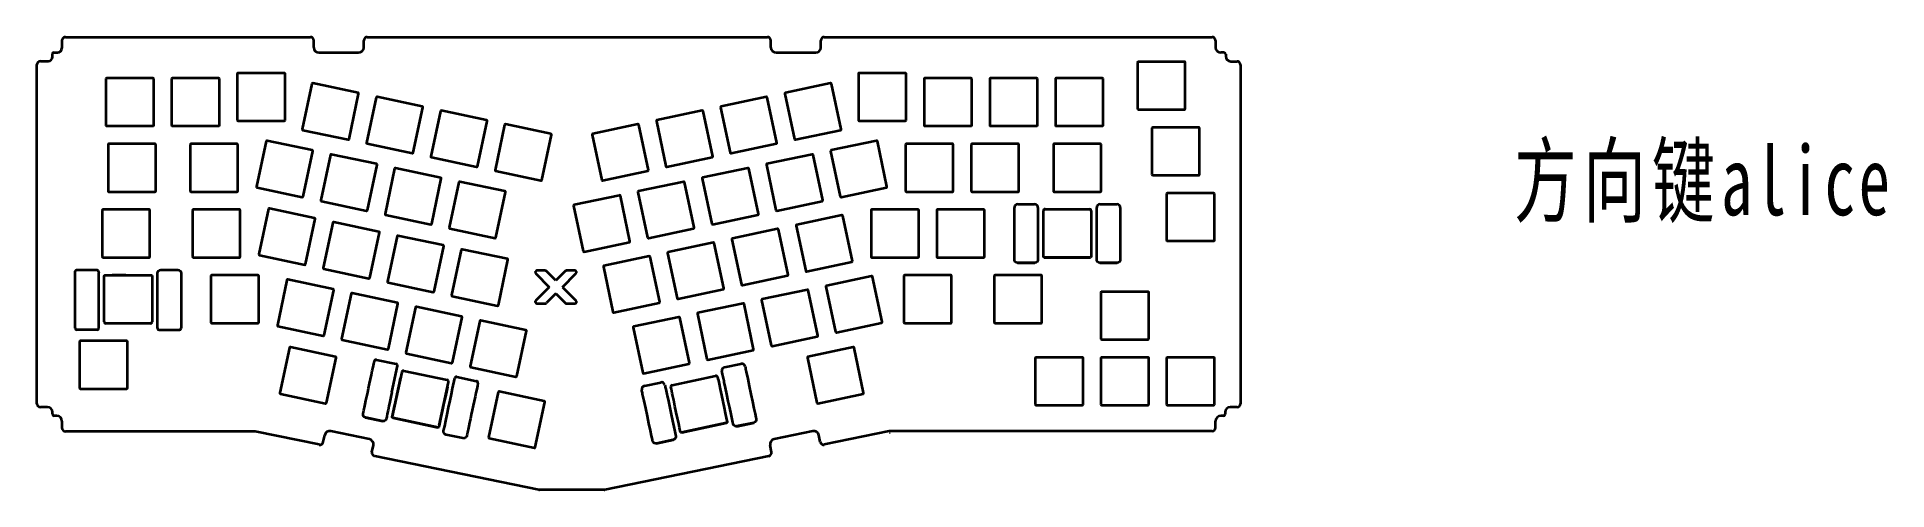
# Model space of a CAD drawing. Header units: millimetres. Extents: x 0 to 537, y 0 to 131.
import ezdxf

# ---------------------------------------------------------------- set-up
doc = ezdxf.new("R2010")
doc.units = ezdxf.units.MM
doc.layers.get('0').update_dxf_attribs({"lineweight": 35})
doc.styles.add('标准', font='', dxfattribs={"width": 0.667})
doc.styles.get('标准').set_extended_font_data('仿宋_gb2312')

msp = doc.modelspace()

# ---------------------------------------------------------------- texts
at = {"insert": (428.39, 99.71), "char_height": 20, "width": 158.6009, "attachment_point": 1, "line_spacing_factor": 1.15057, "style": '标准'}
msp.add_mtext('\\T1.1;{\\fsimhei|b0|i0|c134|p49;方向键alice\\P}', dxfattribs=at)

# ---------------------------------------------------------------- linework, layer by layer
for p, q in [((7.25, 130.36), (7.25, 128.16)), ((8.25, 131.36), (79.28, 131.36)), ((80.28, 128.36), (80.28, 130.36)), ((94.78, 128.36), (94.78, 130.36)), ((95.78, 131.36), (211.85, 131.36)), ((212.85, 128.36), (212.85, 130.36)), ((227.35, 128.36), (227.35, 130.36)), ((228.35, 131.36), (340.84, 131.36)), ((341.84, 130.36), (341.84, 128.36)), ((1, 124.34), (3.2, 124.34)), ((4.5, 125.64), (4.5, 126.56)), ((4.8, 126.86), (5.95, 126.86)), ((81.78, 126.86), (93.28, 126.86)), ((214.35, 126.86), (225.85, 126.86)), ((344.29, 126.86), (343.34, 126.86)), ((344.79, 126.36), (344.79, 125.8)), ((346.29, 124.3), (348.09, 124.3)), ((0, 25.02), (0, 123.34)), ((349.09, 123.3), (349.09, 25.02)), ((284.48, 82.88), (289.33, 82.88)), ((292.42, 81.46), (305.27, 81.46)), ((308.36, 82.88), (313.21, 82.88)), ((284.42, 65.88), (289.37, 65.88)), ((292.14, 67.46), (305.51, 67.46)), ((308.28, 65.88), (313.28, 65.88)), ((17.92, 46.94), (17.92, 62.92)), ((25.74, 62.26), (21.76, 62.26)), ((34.94, 46.94), (34.94, 62.92)), ((144.67, 62.77), (148.59, 58.85)), ((147.44, 63.62), (145.02, 63.62)), ((150.5, 60.76), (147.79, 63.47)), ((153.21, 63.47), (150.5, 60.76)), ((152.42, 58.85), (156.33, 62.77)), ((155.98, 63.62), (153.57, 63.62)), ((148.59, 58.85), (144.67, 54.93)), ((145.02, 54.08), (147.44, 54.08)), ((150.5, 56.94), (147.79, 54.23)), ((150.5, 56.94), (153.21, 54.23)), ((152.42, 58.85), (156.33, 54.93)), ((153.57, 54.08), (155.98, 54.08)), ((17.42, 46.44), (11.57, 46.44)), ((32.86, 48.26), (20.01, 48.26)), ((35.44, 46.44), (41.29, 46.44)), ((98.44, 37.78), (104.16, 36.56)), ((102.93, 28.38), (104.55, 35.97)), ((105.79, 34.19), (103.06, 21.33)), ((106.39, 34.58), (118.96, 31.91)), ((120.56, 29.4), (121.2, 32.43)), ((121.79, 32.81), (127.52, 31.6)), ((184.25, 30.42), (196.82, 33.09)), ((199.44, 35.62), (204.19, 36.62)), ((116.67, 18.74), (119.34, 31.31)), ((176.18, 30.21), (180.93, 31.21)), ((3, 24.02), (1, 24.02)), ((4.5, 22), (4.5, 22.52)), ((5.75, 21.5), (5, 21.5)), ((344.09, 21.5), (343.34, 21.5)), ((344.59, 22.52), (344.59, 22)), ((348.09, 24.02), (346.09, 24.02)), ((7.25, 20), (7.25, 18)), ((63.04, 17), (8.25, 17)), ((81.85, 13.15), (63.25, 16.98)), ((96.4, 14.74), (85.21, 17.05)), ((95.27, 21.01), (100.27, 19.95)), ((103.35, 20.91), (116.23, 18.17)), ((187, 16.69), (200, 19.46)), ((202.88, 18.46), (207.9, 19.52)), ((224.99, 17.05), (213.79, 14.74)), ((247.19, 17.03), (228.34, 13.15)), ((340.84, 17.05), (247.39, 17.05)), ((341.84, 18.05), (341.84, 20)), ((83.03, 13.92), (83.44, 15.88)), ((97.16, 11.01), (97.57, 12.97)), ((179.58, 13.5), (184.54, 14.55)), ((213.03, 11.01), (212.63, 12.97)), ((227.16, 13.92), (226.76, 15.88)), ((145.51, 0.02), (97.94, 9.83)), ((212.25, 9.83), (164.69, 0.02)), ((164.49, 0), (145.71, 0))]:
    msp.add_line(p, q)
for centre, radius, start, end in [((8.25, 130.36), 1, 90, 180), ((79.28, 130.36), 1, 0, 90), ((95.78, 130.36), 1, 90, 180), ((211.85, 130.36), 1, 0, 90), ((228.35, 130.36), 1, 90, 180), ((340.84, 130.36), 1, 0, 90), ((1, 123.34), 1, 90, 180), ((3.2, 125.64), 1.3, 270, 0), ((4.8, 126.56), 0.3, 90, 180), ((5.95, 128.16), 1.3, 270, 0), ((81.78, 128.36), 1.5, 180, 270), ((93.28, 128.36), 1.5, 270, 360), ((214.35, 128.36), 1.5, 180, 270), ((225.85, 128.36), 1.5, 270, 0), ((343.34, 128.36), 1.5, 180, 270), ((344.29, 126.36), 0.5, 0, 90), ((346.29, 125.8), 1.5, 180, 270), ((348.09, 123.3), 1, 360, 90), ((284.48, 81.88), 1, 90, 180), ((289.33, 81.88), 1, 0, 90), ((292.42, 80.96), 0.5, 89.9995, 180), ((305.27, 80.96), 0.5, 360, 89.9995), ((308.36, 81.88), 1, 90, 180), ((313.21, 81.88), 1, 0, 90), ((145.02, 63.12), 0.5, 90, 225.0033), ((147.44, 63.12), 0.5, 45.0033, 90), ((153.57, 63.12), 0.5, 90, 134.9967), ((155.98, 63.12), 0.5, 314.9967, 90), ((145.02, 54.58), 0.5, 134.9967, 270), ((147.44, 54.58), 0.5, 270, 314.9967), ((153.57, 54.58), 0.5, 225.0033, 270), ((155.98, 54.58), 0.5, 270, 45.0033), ((20.01, 48.76), 0.5, 180, 270), ((32.86, 48.76), 0.5, 270, 0), ((11.57, 46.94), 0.5, 180, 270), ((17.42, 46.94), 0.5, 270, 0), ((35.44, 46.94), 0.5, 180, 270), ((41.29, 46.94), 0.5, 270, 0), ((98.34, 37.29), 0.5, 77.9997, 167.9997), ((104.06, 36.07), 0.5, 348.0001, 77.9997), ((106.28, 34.09), 0.5, 78.0006, 167.9999), ((121.69, 32.32), 0.5, 77.9997, 168.0001), ((196.92, 32.61), 0.5, 12.0001, 102.0001), ((199.65, 34.64), 1, 101.906, 191.9997), ((204.39, 35.64), 1, 11.9995, 101.906), ((118.85, 31.42), 0.5, 347.9999, 78.0006), ((127.41, 31.11), 0.5, 347.9997, 77.9997), ((176.39, 29.23), 1, 101.9695, 192.0002), ((181.13, 30.24), 1, 12, 101.9695), ((184.36, 29.93), 0.5, 102.0001, 192.0001), ((1, 25.02), 1, 180, 270), ((3, 22.52), 1.5, 0, 90), ((5, 22), 0.5, 180, 270), ((5.75, 20), 1.5, 360, 90), ((343.34, 20), 1.5, 90, 180), ((344.09, 22), 0.5, 270, 0), ((346.09, 22.52), 1.5, 90, 180), ((348.09, 25.02), 1, 270, 360), ((8.25, 18), 1, 180, 270), ((63.04, 16), 1, 78.35, 90), ((84.91, 15.58), 1.5, 78.35, 168.35), ((225.29, 15.58), 1.5, 11.65, 101.65), ((247.39, 16.05), 1, 90, 101.65), ((247.44, 15.55), 1, 90, 101.65), ((340.84, 18.05), 1, 270, 0), ((82.05, 14.12), 1, 258.35, 348.35), ((96.1, 13.27), 1.5, 348.35, 78.35), ((98.14, 10.81), 1, 168.35, 258.35), ((212.05, 10.81), 1, 281.65, 11.65), ((214.1, 13.27), 1.5, 101.65, 191.65), ((228.14, 14.12), 1, 191.65, 281.65), ((145.71, 1), 1, 258.35, 270), ((164.49, 1), 1, 270, 281.65)]:
    msp.add_arc(centre, radius, start, end)
for points, knots in [([(319.42, 110.33), (319.3, 110.33), (319.2, 110.43), (319.2, 110.55), (319.2, 110.55), (319.2, 123.95), (319.2, 123.95), (319.2, 124.08), (319.3, 124.18), (319.42, 124.18), (319.42, 124.18), (332.82, 124.18), (332.82, 124.18), (332.94, 124.18), (333.05, 124.08), (333.05, 123.95), (333.05, 123.95), (333.05, 110.55), (333.05, 110.55), (333.05, 110.43), (332.94, 110.33), (332.82, 110.33), (332.82, 110.33), (319.42, 110.33), (319.42, 110.33)], [0, 0, 0, 0, 6.872171, 6.872171, 6.872171, 13.744341, 13.744341, 13.744341, 20.616512, 20.616512, 20.616512, 27.488683, 27.488683, 27.488683, 34.360853, 34.360853, 34.360853, 41.233024, 41.233024, 41.233024, 48.105194, 48.105194, 48.105194, 54.977365, 54.977365, 54.977365, 54.977365]), ([(20.23, 105.56), (20.1, 105.56), (20, 105.67), (20, 105.79), (20, 105.79), (20, 119.19), (20, 119.19), (20, 119.31), (20.1, 119.41), (20.23, 119.41), (20.23, 119.41), (33.63, 119.41), (33.63, 119.41), (33.75, 119.41), (33.85, 119.31), (33.85, 119.19), (33.85, 119.19), (33.85, 105.79), (33.85, 105.79), (33.85, 105.67), (33.75, 105.56), (33.63, 105.56), (33.63, 105.56), (20.23, 105.56), (20.23, 105.56)], [0, 0, 0, 0, 6.872184, 6.872184, 6.872184, 13.744368, 13.744368, 13.744368, 20.616552, 20.616552, 20.616552, 27.488735, 27.488735, 27.488735, 34.360919, 34.360919, 34.360919, 41.233103, 41.233103, 41.233103, 48.105287, 48.105287, 48.105287, 54.977471, 54.977471, 54.977471, 54.977471]), ([(39.28, 105.56), (39.15, 105.56), (39.05, 105.67), (39.05, 105.79), (39.05, 105.79), (39.05, 119.19), (39.05, 119.19), (39.05, 119.31), (39.15, 119.41), (39.28, 119.41), (39.28, 119.41), (52.68, 119.41), (52.68, 119.41), (52.8, 119.41), (52.9, 119.31), (52.9, 119.19), (52.9, 119.19), (52.9, 105.79), (52.9, 105.79), (52.9, 105.67), (52.8, 105.56), (52.68, 105.56), (52.68, 105.56), (39.28, 105.56), (39.28, 105.56)], [0, 0, 0, 0, 6.872184, 6.872184, 6.872184, 13.744368, 13.744368, 13.744368, 20.616552, 20.616552, 20.616552, 27.488735, 27.488735, 27.488735, 34.360919, 34.360919, 34.360919, 41.233103, 41.233103, 41.233103, 48.105287, 48.105287, 48.105287, 54.977471, 54.977471, 54.977471, 54.977471]), ([(58.33, 107.06), (58.2, 107.06), (58.1, 107.17), (58.1, 107.29), (58.1, 107.29), (58.1, 120.69), (58.1, 120.69), (58.1, 120.81), (58.2, 120.91), (58.33, 120.91), (58.33, 120.91), (71.73, 120.91), (71.73, 120.91), (71.85, 120.91), (71.95, 120.81), (71.95, 120.69), (71.95, 120.69), (71.95, 107.29), (71.95, 107.29), (71.95, 107.17), (71.85, 107.06), (71.73, 107.06), (71.73, 107.06), (58.33, 107.06), (58.33, 107.06)], [0, 0, 0, 0, 6.872199, 6.872199, 6.872199, 13.744398, 13.744398, 13.744398, 20.616596, 20.616596, 20.616596, 27.488795, 27.488795, 27.488795, 34.360994, 34.360994, 34.360994, 41.233193, 41.233193, 41.233193, 48.105391, 48.105391, 48.105391, 54.97759, 54.97759, 54.97759, 54.97759]), ([(238.46, 107.06), (238.33, 107.06), (238.23, 107.17), (238.23, 107.29), (238.23, 107.29), (238.23, 120.69), (238.23, 120.69), (238.23, 120.81), (238.33, 120.91), (238.46, 120.91), (238.46, 120.91), (251.86, 120.91), (251.86, 120.91), (251.98, 120.91), (252.08, 120.81), (252.08, 120.69), (252.08, 120.69), (252.08, 107.29), (252.08, 107.29), (252.08, 107.17), (251.98, 107.06), (251.86, 107.06), (251.86, 107.06), (238.46, 107.06), (238.46, 107.06)], [0, 0, 0, 0, 6.872186, 6.872186, 6.872186, 13.744371, 13.744371, 13.744371, 20.616557, 20.616557, 20.616557, 27.488742, 27.488742, 27.488742, 34.360928, 34.360928, 34.360928, 41.233113, 41.233113, 41.233113, 48.105299, 48.105299, 48.105299, 54.977484, 54.977484, 54.977484, 54.977484]), ([(257.51, 105.56), (257.38, 105.56), (257.28, 105.67), (257.28, 105.79), (257.28, 105.79), (257.28, 119.19), (257.28, 119.19), (257.28, 119.31), (257.38, 119.41), (257.51, 119.41), (257.51, 119.41), (270.91, 119.41), (270.91, 119.41), (271.03, 119.41), (271.13, 119.31), (271.13, 119.19), (271.13, 119.19), (271.13, 105.79), (271.13, 105.79), (271.13, 105.67), (271.03, 105.56), (270.91, 105.56), (270.91, 105.56), (257.51, 105.56), (257.51, 105.56)], [0, 0, 0, 0, 6.872171, 6.872171, 6.872171, 13.744341, 13.744341, 13.744341, 20.616512, 20.616512, 20.616512, 27.488683, 27.488683, 27.488683, 34.360853, 34.360853, 34.360853, 41.233024, 41.233024, 41.233024, 48.105194, 48.105194, 48.105194, 54.977365, 54.977365, 54.977365, 54.977365]), ([(276.56, 105.56), (276.43, 105.56), (276.33, 105.67), (276.33, 105.79), (276.33, 105.79), (276.33, 119.19), (276.33, 119.19), (276.33, 119.31), (276.43, 119.41), (276.56, 119.41), (276.56, 119.41), (289.96, 119.41), (289.96, 119.41), (290.08, 119.41), (290.18, 119.31), (290.18, 119.19), (290.18, 119.19), (290.18, 105.79), (290.18, 105.79), (290.18, 105.67), (290.08, 105.56), (289.96, 105.56), (289.96, 105.56), (276.56, 105.56), (276.56, 105.56)], [0, 0, 0, 0, 6.872171, 6.872171, 6.872171, 13.744341, 13.744341, 13.744341, 20.616512, 20.616512, 20.616512, 27.488683, 27.488683, 27.488683, 34.360853, 34.360853, 34.360853, 41.233024, 41.233024, 41.233024, 48.105194, 48.105194, 48.105194, 54.977365, 54.977365, 54.977365, 54.977365]), ([(295.61, 105.56), (295.48, 105.56), (295.38, 105.67), (295.38, 105.79), (295.38, 105.79), (295.38, 119.19), (295.38, 119.19), (295.38, 119.31), (295.48, 119.41), (295.61, 119.41), (295.61, 119.41), (309.01, 119.41), (309.01, 119.41), (309.13, 119.41), (309.23, 119.31), (309.23, 119.19), (309.23, 119.19), (309.23, 105.79), (309.23, 105.79), (309.23, 105.67), (309.13, 105.56), (309.01, 105.56), (309.01, 105.56), (295.61, 105.56), (295.61, 105.56)], [0, 0, 0, 0, 6.872171, 6.872171, 6.872171, 13.744341, 13.744341, 13.744341, 20.616512, 20.616512, 20.616512, 27.488683, 27.488683, 27.488683, 34.360853, 34.360853, 34.360853, 41.233024, 41.233024, 41.233024, 48.105194, 48.105194, 48.105194, 54.977365, 54.977365, 54.977365, 54.977365]), ([(90.28, 101.6), (90.26, 101.6), (90.25, 101.6), (90.23, 101.6), (90.23, 101.6), (77.12, 104.39), (77.12, 104.39), (77, 104.41), (76.93, 104.53), (76.95, 104.66), (76.95, 104.66), (79.74, 117.76), (79.74, 117.76), (79.76, 117.87), (79.85, 117.94), (79.96, 117.94), (79.97, 117.94), (79.99, 117.94), (80, 117.94), (80, 117.94), (93.11, 115.15), (93.11, 115.15), (93.23, 115.12), (93.31, 115), (93.28, 114.88), (93.28, 114.88), (90.5, 101.78), (90.5, 101.78), (90.48, 101.67), (90.38, 101.6), (90.28, 101.6)], [0, 0, 0, 0, 5.498331, 5.498331, 5.498331, 10.996663, 10.996663, 10.996663, 16.494994, 16.494994, 16.494994, 21.993326, 21.993326, 21.993326, 27.491657, 27.491657, 27.491657, 32.989988, 32.989988, 32.989988, 38.48832, 38.48832, 38.48832, 43.986651, 43.986651, 43.986651, 49.484982, 49.484982, 49.484982, 54.983314, 54.983314, 54.983314, 54.983314]), ([(108.91, 97.64), (108.9, 97.64), (108.88, 97.64), (108.87, 97.64), (108.87, 97.64), (95.76, 100.43), (95.76, 100.43), (95.64, 100.45), (95.56, 100.57), (95.58, 100.69), (95.58, 100.69), (98.37, 113.8), (98.37, 113.8), (98.39, 113.91), (98.48, 113.98), (98.59, 113.98), (98.61, 113.98), (98.62, 113.98), (98.64, 113.97), (98.64, 113.97), (111.74, 111.19), (111.74, 111.19), (111.87, 111.16), (111.94, 111.04), (111.92, 110.92), (111.92, 110.92), (109.13, 97.82), (109.13, 97.82), (109.11, 97.71), (109.02, 97.64), (108.91, 97.64)], [0, 0, 0, 0, 5.498346, 5.498346, 5.498346, 10.996691, 10.996691, 10.996691, 16.495037, 16.495037, 16.495037, 21.993383, 21.993383, 21.993383, 27.491729, 27.491729, 27.491729, 32.990074, 32.990074, 32.990074, 38.48842, 38.48842, 38.48842, 43.986766, 43.986766, 43.986766, 49.485112, 49.485112, 49.485112, 54.983457, 54.983457, 54.983457, 54.983457]), ([(201.28, 97.64), (201.18, 97.64), (201.09, 97.71), (201.06, 97.82), (201.06, 97.82), (198.28, 110.92), (198.28, 110.92), (198.25, 111.04), (198.33, 111.16), (198.45, 111.19), (198.45, 111.19), (211.56, 113.98), (211.56, 113.98), (211.57, 113.98), (211.59, 113.98), (211.6, 113.98), (211.71, 113.98), (211.8, 113.91), (211.82, 113.8), (211.82, 113.8), (214.61, 100.7), (214.61, 100.7), (214.64, 100.57), (214.56, 100.45), (214.44, 100.43), (214.44, 100.43), (201.33, 97.64), (201.33, 97.64), (201.31, 97.64), (201.3, 97.64), (201.28, 97.64)], [0, 0, 0, 0, 5.498376, 5.498376, 5.498376, 10.996751, 10.996751, 10.996751, 16.495127, 16.495127, 16.495127, 21.993503, 21.993503, 21.993503, 27.491878, 27.491878, 27.491878, 32.990254, 32.990254, 32.990254, 38.48863, 38.48863, 38.48863, 43.987005, 43.987005, 43.987005, 49.485381, 49.485381, 49.485381, 54.983756, 54.983756, 54.983756, 54.983756]), ([(219.92, 101.6), (219.81, 101.6), (219.72, 101.67), (219.7, 101.78), (219.7, 101.78), (216.91, 114.88), (216.91, 114.88), (216.9, 114.94), (216.91, 115), (216.94, 115.05), (216.97, 115.1), (217.03, 115.14), (217.08, 115.15), (217.08, 115.15), (230.19, 117.94), (230.19, 117.94), (230.21, 117.94), (230.22, 117.94), (230.24, 117.94), (230.34, 117.94), (230.44, 117.87), (230.46, 117.76), (230.46, 117.76), (233.24, 104.66), (233.24, 104.66), (233.27, 104.53), (233.19, 104.41), (233.07, 104.39), (233.07, 104.39), (219.96, 101.6), (219.96, 101.6), (219.95, 101.6), (219.93, 101.6), (219.92, 101.6)], [0, 0, 0, 0, 4.999116, 4.999116, 4.999116, 9.998232, 9.998232, 9.998232, 14.997348, 14.997348, 14.997348, 19.996463, 19.996463, 19.996463, 24.995579, 24.995579, 24.995579, 29.994695, 29.994695, 29.994695, 34.993811, 34.993811, 34.993811, 39.992927, 39.992927, 39.992927, 44.992043, 44.992043, 44.992043, 49.991159, 49.991159, 49.991159, 54.990275, 54.990275, 54.990275, 54.990275]), ([(127.55, 93.68), (127.53, 93.68), (127.51, 93.68), (127.5, 93.68), (127.5, 93.68), (114.39, 96.47), (114.39, 96.47), (114.33, 96.48), (114.28, 96.51), (114.25, 96.56), (114.22, 96.61), (114.21, 96.68), (114.22, 96.73), (114.22, 96.73), (117, 109.84), (117, 109.84), (117.03, 109.94), (117.12, 110.02), (117.22, 110.02), (117.24, 110.02), (117.26, 110.02), (117.27, 110.01), (117.27, 110.01), (130.38, 107.23), (130.38, 107.23), (130.5, 107.2), (130.58, 107.08), (130.55, 106.96), (130.55, 106.96), (127.77, 93.85), (127.77, 93.85), (127.74, 93.75), (127.65, 93.68), (127.55, 93.68)], [0, 0, 0, 0, 4.999126, 4.999126, 4.999126, 9.998252, 9.998252, 9.998252, 14.997378, 14.997378, 14.997378, 19.996503, 19.996503, 19.996503, 24.995629, 24.995629, 24.995629, 29.994755, 29.994755, 29.994755, 34.993881, 34.993881, 34.993881, 39.993007, 39.993007, 39.993007, 44.992133, 44.992133, 44.992133, 49.991258, 49.991258, 49.991258, 54.990384, 54.990384, 54.990384, 54.990384]), ([(182.65, 93.68), (182.54, 93.68), (182.45, 93.75), (182.43, 93.86), (182.43, 93.86), (179.64, 106.96), (179.64, 106.96), (179.62, 107.08), (179.7, 107.2), (179.82, 107.23), (179.82, 107.23), (192.92, 110.01), (192.92, 110.01), (192.94, 110.02), (192.96, 110.02), (192.97, 110.02), (193.08, 110.02), (193.17, 109.95), (193.19, 109.84), (193.19, 109.84), (195.98, 96.73), (195.98, 96.73), (195.99, 96.68), (195.98, 96.62), (195.95, 96.57), (195.91, 96.51), (195.86, 96.48), (195.8, 96.47), (195.8, 96.47), (182.7, 93.68), (182.7, 93.68), (182.68, 93.68), (182.66, 93.68), (182.65, 93.68)], [0, 0, 0, 0, 4.99911, 4.99911, 4.99911, 9.99822, 9.99822, 9.99822, 14.99733, 14.99733, 14.99733, 19.996439, 19.996439, 19.996439, 24.995549, 24.995549, 24.995549, 29.994659, 29.994659, 29.994659, 34.993769, 34.993769, 34.993769, 39.992879, 39.992879, 39.992879, 44.991989, 44.991989, 44.991989, 49.991098, 49.991098, 49.991098, 54.990208, 54.990208, 54.990208, 54.990208]), ([(146.18, 89.72), (146.16, 89.72), (146.15, 89.72), (146.13, 89.72), (146.13, 89.72), (133.03, 92.51), (133.03, 92.51), (132.9, 92.53), (132.83, 92.65), (132.85, 92.77), (132.85, 92.77), (135.64, 105.88), (135.64, 105.88), (135.66, 105.98), (135.75, 106.06), (135.86, 106.06), (135.87, 106.06), (135.89, 106.06), (135.9, 106.05), (135.9, 106.05), (149.01, 103.27), (149.01, 103.27), (149.07, 103.26), (149.12, 103.22), (149.15, 103.17), (149.19, 103.12), (149.2, 103.06), (149.19, 103), (149.19, 103), (146.4, 89.89), (146.4, 89.89), (146.38, 89.79), (146.28, 89.72), (146.18, 89.72)], [0, 0, 0, 0, 4.999128, 4.999128, 4.999128, 9.998256, 9.998256, 9.998256, 14.997385, 14.997385, 14.997385, 19.996513, 19.996513, 19.996513, 24.995641, 24.995641, 24.995641, 29.994769, 29.994769, 29.994769, 34.993898, 34.993898, 34.993898, 39.993026, 39.993026, 39.993026, 44.992154, 44.992154, 44.992154, 49.991282, 49.991282, 49.991282, 54.99041, 54.99041, 54.99041, 54.99041]), ([(164.02, 89.72), (163.91, 89.72), (163.82, 89.79), (163.8, 89.89), (163.8, 89.89), (161.01, 103), (161.01, 103), (160.98, 103.12), (161.06, 103.24), (161.18, 103.27), (161.18, 103.27), (174.29, 106.05), (174.29, 106.05), (174.31, 106.06), (174.32, 106.06), (174.34, 106.06), (174.44, 106.06), (174.54, 105.98), (174.56, 105.88), (174.56, 105.88), (177.34, 92.77), (177.34, 92.77), (177.37, 92.65), (177.29, 92.53), (177.17, 92.51), (177.17, 92.51), (164.06, 89.72), (164.06, 89.72), (164.05, 89.72), (164.03, 89.72), (164.02, 89.72)], [0, 0, 0, 0, 5.498324, 5.498324, 5.498324, 10.996648, 10.996648, 10.996648, 16.494972, 16.494972, 16.494972, 21.993297, 21.993297, 21.993297, 27.491621, 27.491621, 27.491621, 32.989945, 32.989945, 32.989945, 38.488269, 38.488269, 38.488269, 43.986593, 43.986593, 43.986593, 49.484917, 49.484917, 49.484917, 54.983241, 54.983241, 54.983241, 54.983241]), ([(323.59, 91.28), (323.47, 91.28), (323.37, 91.38), (323.37, 91.5), (323.37, 91.5), (323.37, 104.9), (323.37, 104.9), (323.37, 105.03), (323.47, 105.13), (323.59, 105.13), (323.59, 105.13), (336.99, 105.13), (336.99, 105.13), (337.12, 105.13), (337.22, 105.03), (337.22, 104.9), (337.22, 104.9), (337.22, 91.5), (337.22, 91.5), (337.22, 91.38), (337.12, 91.28), (336.99, 91.28), (336.99, 91.28), (323.59, 91.28), (323.59, 91.28)], [0, 0, 0, 0, 6.872129, 6.872129, 6.872129, 13.744259, 13.744259, 13.744259, 20.616388, 20.616388, 20.616388, 27.488517, 27.488517, 27.488517, 34.360646, 34.360646, 34.360646, 41.232776, 41.232776, 41.232776, 48.104905, 48.104905, 48.104905, 54.977034, 54.977034, 54.977034, 54.977034]), ([(20.83, 86.51), (20.7, 86.51), (20.6, 86.62), (20.6, 86.74), (20.6, 86.74), (20.6, 100.14), (20.6, 100.14), (20.6, 100.26), (20.7, 100.36), (20.83, 100.36), (20.83, 100.36), (34.23, 100.36), (34.23, 100.36), (34.35, 100.36), (34.45, 100.26), (34.45, 100.14), (34.45, 100.14), (34.45, 86.74), (34.45, 86.74), (34.45, 86.62), (34.35, 86.51), (34.23, 86.51), (34.23, 86.51), (20.83, 86.51), (20.83, 86.51)], [0, 0, 0, 0, 6.872184, 6.872184, 6.872184, 13.744368, 13.744368, 13.744368, 20.616552, 20.616552, 20.616552, 27.488735, 27.488735, 27.488735, 34.360919, 34.360919, 34.360919, 41.233103, 41.233103, 41.233103, 48.105287, 48.105287, 48.105287, 54.977471, 54.977471, 54.977471, 54.977471]), ([(44.64, 86.51), (44.51, 86.51), (44.41, 86.62), (44.41, 86.74), (44.41, 86.74), (44.41, 100.14), (44.41, 100.14), (44.41, 100.26), (44.51, 100.36), (44.64, 100.36), (44.64, 100.36), (58.04, 100.36), (58.04, 100.36), (58.16, 100.36), (58.26, 100.26), (58.26, 100.14), (58.26, 100.14), (58.26, 86.74), (58.26, 86.74), (58.26, 86.62), (58.16, 86.51), (58.04, 86.51), (58.04, 86.51), (44.64, 86.51), (44.64, 86.51)], [0, 0, 0, 0, 6.872199, 6.872199, 6.872199, 13.744398, 13.744398, 13.744398, 20.616596, 20.616596, 20.616596, 27.488795, 27.488795, 27.488795, 34.360994, 34.360994, 34.360994, 41.233193, 41.233193, 41.233193, 48.105391, 48.105391, 48.105391, 54.97759, 54.97759, 54.97759, 54.97759]), ([(77, 84.94), (76.99, 84.94), (76.97, 84.95), (76.95, 84.95), (76.95, 84.95), (63.85, 87.74), (63.85, 87.74), (63.73, 87.76), (63.65, 87.88), (63.67, 88), (63.67, 88), (66.46, 101.11), (66.46, 101.11), (66.48, 101.21), (66.57, 101.29), (66.68, 101.29), (66.69, 101.29), (66.71, 101.29), (66.73, 101.28), (66.73, 101.28), (79.83, 98.5), (79.83, 98.5), (79.95, 98.47), (80.03, 98.35), (80.01, 98.23), (80.01, 98.23), (77.22, 85.12), (77.22, 85.12), (77.2, 85.02), (77.11, 84.94), (77, 84.94)], [0, 0, 0, 0, 5.498335, 5.498335, 5.498335, 10.996669, 10.996669, 10.996669, 16.495004, 16.495004, 16.495004, 21.993338, 21.993338, 21.993338, 27.491673, 27.491673, 27.491673, 32.990007, 32.990007, 32.990007, 38.488342, 38.488342, 38.488342, 43.986676, 43.986676, 43.986676, 49.485011, 49.485011, 49.485011, 54.983345, 54.983345, 54.983345, 54.983345]), ([(95.63, 80.98), (95.62, 80.98), (95.6, 80.99), (95.59, 80.99), (95.59, 80.99), (82.48, 83.77), (82.48, 83.77), (82.36, 83.8), (82.28, 83.92), (82.31, 84.04), (82.31, 84.04), (85.09, 97.15), (85.09, 97.15), (85.11, 97.25), (85.21, 97.33), (85.31, 97.33), (85.33, 97.33), (85.34, 97.32), (85.36, 97.32), (85.36, 97.32), (98.47, 94.54), (98.47, 94.54), (98.53, 94.52), (98.58, 94.49), (98.61, 94.44), (98.64, 94.39), (98.65, 94.33), (98.64, 94.27), (98.64, 94.27), (95.85, 81.16), (95.85, 81.16), (95.83, 81.06), (95.74, 80.98), (95.63, 80.98)], [0, 0, 0, 0, 4.999127, 4.999127, 4.999127, 9.998253, 9.998253, 9.998253, 14.99738, 14.99738, 14.99738, 19.996506, 19.996506, 19.996506, 24.995633, 24.995633, 24.995633, 29.994759, 29.994759, 29.994759, 34.993886, 34.993886, 34.993886, 39.993013, 39.993013, 39.993013, 44.992139, 44.992139, 44.992139, 49.991266, 49.991266, 49.991266, 54.990392, 54.990392, 54.990392, 54.990392]), ([(214.56, 80.98), (214.45, 80.98), (214.36, 81.06), (214.34, 81.16), (214.34, 81.16), (211.55, 94.27), (211.55, 94.27), (211.53, 94.39), (211.61, 94.51), (211.73, 94.54), (211.73, 94.54), (224.83, 97.32), (224.83, 97.32), (224.85, 97.33), (224.87, 97.33), (224.88, 97.33), (224.99, 97.33), (225.08, 97.25), (225.1, 97.15), (225.1, 97.15), (227.89, 84.04), (227.89, 84.04), (227.9, 83.98), (227.89, 83.92), (227.86, 83.87), (227.82, 83.82), (227.77, 83.79), (227.71, 83.78), (227.71, 83.78), (214.61, 80.99), (214.61, 80.99), (214.59, 80.99), (214.58, 80.98), (214.56, 80.98)], [0, 0, 0, 0, 4.999117, 4.999117, 4.999117, 9.998234, 9.998234, 9.998234, 14.997351, 14.997351, 14.997351, 19.996468, 19.996468, 19.996468, 24.995585, 24.995585, 24.995585, 29.994702, 29.994702, 29.994702, 34.993819, 34.993819, 34.993819, 39.992936, 39.992936, 39.992936, 44.992053, 44.992053, 44.992053, 49.99117, 49.99117, 49.99117, 54.990287, 54.990287, 54.990287, 54.990287]), ([(233.19, 84.94), (233.09, 84.94), (233, 85.02), (232.97, 85.12), (232.97, 85.12), (230.19, 98.23), (230.19, 98.23), (230.16, 98.35), (230.24, 98.47), (230.36, 98.5), (230.36, 98.5), (243.47, 101.28), (243.47, 101.28), (243.48, 101.29), (243.5, 101.29), (243.52, 101.29), (243.62, 101.29), (243.71, 101.21), (243.74, 101.11), (243.74, 101.11), (246.52, 88), (246.52, 88), (246.55, 87.88), (246.47, 87.76), (246.35, 87.74), (246.35, 87.74), (233.24, 84.95), (233.24, 84.95), (233.23, 84.95), (233.21, 84.94), (233.19, 84.94)], [0, 0, 0, 0, 5.498372, 5.498372, 5.498372, 10.996743, 10.996743, 10.996743, 16.495115, 16.495115, 16.495115, 21.993486, 21.993486, 21.993486, 27.491858, 27.491858, 27.491858, 32.990229, 32.990229, 32.990229, 38.488601, 38.488601, 38.488601, 43.986972, 43.986972, 43.986972, 49.485344, 49.485344, 49.485344, 54.983716, 54.983716, 54.983716, 54.983716]), ([(252.15, 86.51), (252.02, 86.51), (251.92, 86.62), (251.92, 86.74), (251.92, 86.74), (251.92, 100.14), (251.92, 100.14), (251.92, 100.26), (252.02, 100.36), (252.15, 100.36), (252.15, 100.36), (265.55, 100.36), (265.55, 100.36), (265.67, 100.36), (265.77, 100.26), (265.77, 100.14), (265.77, 100.14), (265.77, 86.74), (265.77, 86.74), (265.77, 86.62), (265.67, 86.51), (265.55, 86.51), (265.55, 86.51), (252.15, 86.51), (252.15, 86.51)], [0, 0, 0, 0, 6.872114, 6.872114, 6.872114, 13.744229, 13.744229, 13.744229, 20.616343, 20.616343, 20.616343, 27.488458, 27.488458, 27.488458, 34.360572, 34.360572, 34.360572, 41.232686, 41.232686, 41.232686, 48.104801, 48.104801, 48.104801, 54.976915, 54.976915, 54.976915, 54.976915]), ([(271.2, 86.51), (271.07, 86.51), (270.97, 86.62), (270.97, 86.74), (270.97, 86.74), (270.97, 100.14), (270.97, 100.14), (270.97, 100.26), (271.07, 100.36), (271.2, 100.36), (271.2, 100.36), (284.6, 100.36), (284.6, 100.36), (284.72, 100.36), (284.82, 100.26), (284.82, 100.14), (284.82, 100.14), (284.82, 86.74), (284.82, 86.74), (284.82, 86.62), (284.72, 86.51), (284.6, 86.51), (284.6, 86.51), (271.2, 86.51), (271.2, 86.51)], [0, 0, 0, 0, 6.872114, 6.872114, 6.872114, 13.744229, 13.744229, 13.744229, 20.616343, 20.616343, 20.616343, 27.488458, 27.488458, 27.488458, 34.360572, 34.360572, 34.360572, 41.232686, 41.232686, 41.232686, 48.104801, 48.104801, 48.104801, 54.976915, 54.976915, 54.976915, 54.976915]), ([(295.02, 86.51), (294.89, 86.51), (294.79, 86.62), (294.79, 86.74), (294.79, 86.74), (294.79, 100.14), (294.79, 100.14), (294.79, 100.26), (294.89, 100.36), (295.02, 100.36), (295.02, 100.36), (308.42, 100.36), (308.42, 100.36), (308.54, 100.36), (308.64, 100.26), (308.64, 100.14), (308.64, 100.14), (308.64, 86.74), (308.64, 86.74), (308.64, 86.62), (308.54, 86.51), (308.42, 86.51), (308.42, 86.51), (295.02, 86.51), (295.02, 86.51)], [0, 0, 0, 0, 6.872114, 6.872114, 6.872114, 13.744229, 13.744229, 13.744229, 20.616343, 20.616343, 20.616343, 27.488458, 27.488458, 27.488458, 34.360572, 34.360572, 34.360572, 41.232686, 41.232686, 41.232686, 48.104801, 48.104801, 48.104801, 54.976915, 54.976915, 54.976915, 54.976915]), ([(114.27, 77.02), (114.25, 77.02), (114.24, 77.02), (114.22, 77.03), (114.22, 77.03), (101.11, 79.81), (101.11, 79.81), (100.99, 79.84), (100.91, 79.96), (100.94, 80.08), (100.94, 80.08), (103.73, 93.19), (103.73, 93.19), (103.75, 93.29), (103.84, 93.37), (103.95, 93.37), (103.96, 93.37), (103.98, 93.36), (103.99, 93.36), (103.99, 93.36), (117.1, 90.57), (117.1, 90.57), (117.22, 90.55), (117.3, 90.43), (117.27, 90.31), (117.27, 90.31), (114.49, 77.2), (114.49, 77.2), (114.47, 77.1), (114.37, 77.02), (114.27, 77.02)], [0, 0, 0, 0, 5.498338, 5.498338, 5.498338, 10.996676, 10.996676, 10.996676, 16.495014, 16.495014, 16.495014, 21.993352, 21.993352, 21.993352, 27.49169, 27.49169, 27.49169, 32.990028, 32.990028, 32.990028, 38.488366, 38.488366, 38.488366, 43.986704, 43.986704, 43.986704, 49.485042, 49.485042, 49.485042, 54.98338, 54.98338, 54.98338, 54.98338]), ([(195.93, 77.02), (195.82, 77.02), (195.73, 77.1), (195.71, 77.2), (195.71, 77.2), (192.92, 90.31), (192.92, 90.31), (192.91, 90.37), (192.92, 90.43), (192.95, 90.48), (192.98, 90.53), (193.04, 90.56), (193.09, 90.58), (193.09, 90.58), (206.2, 93.36), (206.2, 93.36), (206.22, 93.36), (206.23, 93.37), (206.25, 93.37), (206.35, 93.37), (206.45, 93.29), (206.47, 93.19), (206.47, 93.19), (209.25, 80.08), (209.25, 80.08), (209.28, 79.96), (209.2, 79.84), (209.08, 79.81), (209.08, 79.81), (195.97, 77.03), (195.97, 77.03), (195.96, 77.02), (195.94, 77.02), (195.93, 77.02)], [0, 0, 0, 0, 4.999113, 4.999113, 4.999113, 9.998226, 9.998226, 9.998226, 14.997339, 14.997339, 14.997339, 19.996452, 19.996452, 19.996452, 24.995565, 24.995565, 24.995565, 29.994678, 29.994678, 29.994678, 34.993791, 34.993791, 34.993791, 39.992904, 39.992904, 39.992904, 44.992017, 44.992017, 44.992017, 49.99113, 49.99113, 49.99113, 54.990243, 54.990243, 54.990243, 54.990243]), ([(132.9, 73.06), (132.89, 73.06), (132.87, 73.06), (132.85, 73.07), (132.85, 73.07), (119.75, 75.85), (119.75, 75.85), (119.63, 75.88), (119.55, 76), (119.57, 76.12), (119.57, 76.12), (122.36, 89.23), (122.36, 89.23), (122.38, 89.33), (122.47, 89.41), (122.58, 89.41), (122.6, 89.41), (122.61, 89.4), (122.63, 89.4), (122.63, 89.4), (135.73, 86.61), (135.73, 86.61), (135.86, 86.59), (135.93, 86.47), (135.91, 86.35), (135.91, 86.35), (133.12, 73.24), (133.12, 73.24), (133.1, 73.14), (133.01, 73.06), (132.9, 73.06)], [0, 0, 0, 0, 5.498349, 5.498349, 5.498349, 10.996698, 10.996698, 10.996698, 16.495048, 16.495048, 16.495048, 21.993397, 21.993397, 21.993397, 27.491746, 27.491746, 27.491746, 32.990095, 32.990095, 32.990095, 38.488445, 38.488445, 38.488445, 43.986794, 43.986794, 43.986794, 49.485143, 49.485143, 49.485143, 54.983492, 54.983492, 54.983492, 54.983492]), ([(177.29, 73.06), (177.19, 73.06), (177.1, 73.14), (177.07, 73.24), (177.07, 73.24), (174.29, 86.35), (174.29, 86.35), (174.27, 86.41), (174.29, 86.47), (174.32, 86.52), (174.35, 86.57), (174.4, 86.6), (174.46, 86.61), (174.46, 86.61), (187.57, 89.4), (187.57, 89.4), (187.58, 89.4), (187.6, 89.41), (187.61, 89.41), (187.72, 89.41), (187.81, 89.33), (187.83, 89.23), (187.83, 89.23), (190.62, 76.12), (190.62, 76.12), (190.63, 76.06), (190.62, 76), (190.59, 75.95), (190.56, 75.9), (190.51, 75.87), (190.45, 75.85), (190.45, 75.85), (177.34, 73.07), (177.34, 73.07), (177.32, 73.06), (177.31, 73.06), (177.29, 73.06)], [0, 0, 0, 0, 4.583124, 4.583124, 4.583124, 9.166247, 9.166247, 9.166247, 13.749371, 13.749371, 13.749371, 18.332494, 18.332494, 18.332494, 22.915618, 22.915618, 22.915618, 27.498741, 27.498741, 27.498741, 32.081865, 32.081865, 32.081865, 36.664988, 36.664988, 36.664988, 41.248112, 41.248112, 41.248112, 45.831236, 45.831236, 45.831236, 50.414359, 50.414359, 50.414359, 54.997483, 54.997483, 54.997483, 54.997483]), ([(327.86, 72.23), (327.74, 72.23), (327.64, 72.33), (327.64, 72.45), (327.64, 72.45), (327.64, 85.85), (327.64, 85.85), (327.64, 85.98), (327.74, 86.08), (327.86, 86.08), (327.86, 86.08), (341.26, 86.08), (341.26, 86.08), (341.39, 86.08), (341.49, 85.98), (341.49, 85.85), (341.49, 85.85), (341.49, 72.45), (341.49, 72.45), (341.49, 72.33), (341.39, 72.23), (341.26, 72.23), (341.26, 72.23), (327.86, 72.23), (327.86, 72.23)], [0, 0, 0, 0, 6.872129, 6.872129, 6.872129, 13.744259, 13.744259, 13.744259, 20.616388, 20.616388, 20.616388, 27.488517, 27.488517, 27.488517, 34.360646, 34.360646, 34.360646, 41.232776, 41.232776, 41.232776, 48.104905, 48.104905, 48.104905, 54.977034, 54.977034, 54.977034, 54.977034]), ([(19.14, 67.46), (19.02, 67.46), (18.92, 67.57), (18.92, 67.69), (18.92, 67.69), (18.92, 81.09), (18.92, 81.09), (18.92, 81.21), (19.02, 81.31), (19.14, 81.31), (19.14, 81.31), (32.54, 81.31), (32.54, 81.31), (32.67, 81.31), (32.77, 81.21), (32.77, 81.09), (32.77, 81.09), (32.77, 67.69), (32.77, 67.69), (32.77, 67.57), (32.67, 67.46), (32.54, 67.46), (32.54, 67.46), (19.14, 67.46), (19.14, 67.46)], [0, 0, 0, 0, 6.872199, 6.872199, 6.872199, 13.744398, 13.744398, 13.744398, 20.616596, 20.616596, 20.616596, 27.488795, 27.488795, 27.488795, 34.360994, 34.360994, 34.360994, 41.233193, 41.233193, 41.233193, 48.105391, 48.105391, 48.105391, 54.97759, 54.97759, 54.97759, 54.97759]), ([(45.34, 67.46), (45.21, 67.46), (45.11, 67.57), (45.11, 67.69), (45.11, 67.69), (45.11, 81.09), (45.11, 81.09), (45.11, 81.21), (45.21, 81.31), (45.34, 81.31), (45.34, 81.31), (58.74, 81.31), (58.74, 81.31), (58.86, 81.31), (58.96, 81.21), (58.96, 81.09), (58.96, 81.09), (58.96, 67.69), (58.96, 67.69), (58.96, 67.57), (58.86, 67.46), (58.74, 67.46), (58.74, 67.46), (45.34, 67.46), (45.34, 67.46)], [0, 0, 0, 0, 6.872199, 6.872199, 6.872199, 13.744398, 13.744398, 13.744398, 20.616596, 20.616596, 20.616596, 27.488795, 27.488795, 27.488795, 34.360994, 34.360994, 34.360994, 41.233193, 41.233193, 41.233193, 48.105391, 48.105391, 48.105391, 54.97759, 54.97759, 54.97759, 54.97759]), ([(77.7, 65.32), (77.68, 65.32), (77.67, 65.32), (77.65, 65.33), (77.65, 65.33), (64.54, 68.11), (64.54, 68.11), (64.42, 68.14), (64.34, 68.26), (64.37, 68.38), (64.37, 68.38), (67.16, 81.49), (67.16, 81.49), (67.18, 81.59), (67.27, 81.66), (67.38, 81.66), (67.39, 81.66), (67.41, 81.66), (67.42, 81.66), (67.42, 81.66), (80.53, 78.87), (80.53, 78.87), (80.59, 78.86), (80.64, 78.83), (80.67, 78.77), (80.71, 78.72), (80.72, 78.66), (80.7, 78.61), (80.7, 78.61), (77.92, 65.5), (77.92, 65.5), (77.9, 65.39), (77.8, 65.32), (77.7, 65.32)], [0, 0, 0, 0, 4.999127, 4.999127, 4.999127, 9.998254, 9.998254, 9.998254, 14.997381, 14.997381, 14.997381, 19.996508, 19.996508, 19.996508, 24.995635, 24.995635, 24.995635, 29.994762, 29.994762, 29.994762, 34.993889, 34.993889, 34.993889, 39.993016, 39.993016, 39.993016, 44.992143, 44.992143, 44.992143, 49.99127, 49.99127, 49.99127, 54.990397, 54.990397, 54.990397, 54.990397]), ([(158.66, 69.1), (158.55, 69.1), (158.46, 69.18), (158.44, 69.28), (158.44, 69.28), (155.65, 82.39), (155.65, 82.39), (155.64, 82.45), (155.65, 82.51), (155.68, 82.56), (155.72, 82.61), (155.77, 82.64), (155.83, 82.65), (155.83, 82.65), (168.93, 85.44), (168.93, 85.44), (168.95, 85.44), (168.97, 85.45), (168.98, 85.45), (169.09, 85.45), (169.18, 85.37), (169.2, 85.27), (169.2, 85.27), (171.99, 72.16), (171.99, 72.16), (172.01, 72.04), (171.93, 71.92), (171.81, 71.89), (171.81, 71.89), (158.71, 69.11), (158.71, 69.11), (158.69, 69.1), (158.67, 69.1), (158.66, 69.1)], [0, 0, 0, 0, 4.999127, 4.999127, 4.999127, 9.998255, 9.998255, 9.998255, 14.997382, 14.997382, 14.997382, 19.996509, 19.996509, 19.996509, 24.995636, 24.995636, 24.995636, 29.994764, 29.994764, 29.994764, 34.993891, 34.993891, 34.993891, 39.993018, 39.993018, 39.993018, 44.992145, 44.992145, 44.992145, 49.991273, 49.991273, 49.991273, 54.9904, 54.9904, 54.9904, 54.9904]), ([(242.14, 67.46), (242.01, 67.46), (241.91, 67.57), (241.91, 67.69), (241.91, 67.69), (241.91, 81.09), (241.91, 81.09), (241.91, 81.21), (242.01, 81.31), (242.14, 81.31), (242.14, 81.31), (255.54, 81.31), (255.54, 81.31), (255.66, 81.31), (255.76, 81.21), (255.76, 81.09), (255.76, 81.09), (255.76, 67.69), (255.76, 67.69), (255.76, 67.57), (255.66, 67.46), (255.54, 67.46), (255.54, 67.46), (242.14, 67.46), (242.14, 67.46)], [0, 0, 0, 0, 6.872171, 6.872171, 6.872171, 13.744341, 13.744341, 13.744341, 20.616512, 20.616512, 20.616512, 27.488683, 27.488683, 27.488683, 34.360853, 34.360853, 34.360853, 41.233024, 41.233024, 41.233024, 48.105194, 48.105194, 48.105194, 54.977365, 54.977365, 54.977365, 54.977365]), ([(261.19, 67.46), (261.06, 67.46), (260.96, 67.57), (260.96, 67.69), (260.96, 67.69), (260.96, 81.09), (260.96, 81.09), (260.96, 81.21), (261.06, 81.31), (261.19, 81.31), (261.19, 81.31), (274.59, 81.31), (274.59, 81.31), (274.71, 81.31), (274.81, 81.21), (274.81, 81.09), (274.81, 81.09), (274.81, 67.69), (274.81, 67.69), (274.81, 67.57), (274.71, 67.46), (274.59, 67.46), (274.59, 67.46), (261.19, 67.46), (261.19, 67.46)], [0, 0, 0, 0, 6.872171, 6.872171, 6.872171, 13.744341, 13.744341, 13.744341, 20.616512, 20.616512, 20.616512, 27.488683, 27.488683, 27.488683, 34.360853, 34.360853, 34.360853, 41.233024, 41.233024, 41.233024, 48.105194, 48.105194, 48.105194, 54.977365, 54.977365, 54.977365, 54.977365]), ([(290.33, 81.88), (290.33, 81.36), (290.33, 80.83), (290.33, 80.31), (290.33, 77.33), (290.33, 66.8), (290.33, 66.8), (290.33, 66.29), (289.92, 65.88), (289.41, 65.88), (289.41, 65.88), (284.41, 65.88), (284.41, 65.88), (283.9, 65.88), (283.48, 66.29), (283.48, 66.8), (283.48, 66.8), (283.48, 77.48), (283.48, 81.88)], [0, 0, 0, 0, 1.554501, 1.554501, 1.554501, 8.274554, 8.274554, 8.274554, 16.104984, 16.104984, 16.104984, 23.935414, 23.935414, 23.935414, 31.765844, 31.765844, 31.765844, 37.981017, 37.981017, 37.981017, 37.981017]), ([(305.77, 80.96), (305.77, 80.86), (305.77, 80.75), (305.77, 80.64), (305.77, 78.31), (305.77, 67.69), (305.77, 67.69), (305.77, 67.57), (305.67, 67.46), (305.54, 67.46), (305.54, 67.46), (292.14, 67.46), (292.14, 67.46), (292.02, 67.46), (291.92, 67.57), (291.92, 67.69), (291.92, 67.69), (291.92, 77.02), (291.92, 80.11), (291.92, 80.4), (291.92, 80.68), (291.92, 80.96)], [0, 0, 0, 0, 0.323197, 0.323197, 0.323197, 7.758776, 7.758776, 7.758776, 16.111201, 16.111201, 16.111201, 24.463626, 24.463626, 24.463626, 32.816052, 32.816052, 32.816052, 39.786566, 39.786566, 39.786566, 40.638778, 40.638778, 40.638778, 40.638778]), ([(308.28, 65.88), (307.77, 65.88), (307.36, 66.29), (307.36, 66.8), (307.36, 66.8), (307.36, 77.83), (307.36, 80.51), (307.36, 80.97), (307.36, 81.42), (307.36, 81.88)], [0, 0, 0, 0, 8.056803, 8.056803, 8.056803, 15.134633, 15.134633, 15.134633, 16.49028, 16.49028, 16.49028, 16.49028]), ([(314.21, 81.88), (314.21, 77.48), (314.21, 66.8), (314.21, 66.8), (314.21, 66.29), (313.79, 65.88), (313.28, 65.88), (313.28, 65.88), (308.28, 65.88), (308.28, 65.88)], [0, 0, 0, 0, 6.105638, 6.105638, 6.105638, 13.798065, 13.798065, 13.798065, 21.490492, 21.490492, 21.490492, 21.490492]), ([(96.33, 61.36), (96.32, 61.36), (96.3, 61.36), (96.29, 61.36), (96.29, 61.36), (83.18, 64.15), (83.18, 64.15), (83.12, 64.16), (83.07, 64.2), (83.04, 64.25), (83, 64.3), (82.99, 64.36), (83, 64.42), (83, 64.42), (85.79, 77.52), (85.79, 77.52), (85.81, 77.63), (85.9, 77.7), (86.01, 77.7), (86.03, 77.7), (86.04, 77.7), (86.06, 77.7), (86.06, 77.7), (99.16, 74.91), (99.16, 74.91), (99.29, 74.89), (99.36, 74.77), (99.34, 74.64), (99.34, 74.64), (96.55, 61.54), (96.55, 61.54), (96.53, 61.43), (96.44, 61.36), (96.33, 61.36)], [0, 0, 0, 0, 4.999121, 4.999121, 4.999121, 9.998242, 9.998242, 9.998242, 14.997363, 14.997363, 14.997363, 19.996484, 19.996484, 19.996484, 24.995605, 24.995605, 24.995605, 29.994726, 29.994726, 29.994726, 34.993848, 34.993848, 34.993848, 39.992969, 39.992969, 39.992969, 44.99209, 44.99209, 44.99209, 49.991211, 49.991211, 49.991211, 54.990332, 54.990332, 54.990332, 54.990332]), ([(204.55, 59.38), (204.44, 59.38), (204.35, 59.45), (204.33, 59.56), (204.33, 59.56), (201.54, 72.67), (201.54, 72.67), (201.51, 72.79), (201.59, 72.91), (201.71, 72.93), (201.71, 72.93), (214.82, 75.72), (214.82, 75.72), (214.84, 75.72), (214.85, 75.72), (214.87, 75.72), (214.97, 75.72), (215.07, 75.65), (215.09, 75.54), (215.09, 75.54), (217.87, 62.44), (217.87, 62.44), (217.89, 62.38), (217.87, 62.32), (217.84, 62.27), (217.81, 62.22), (217.76, 62.18), (217.7, 62.17), (217.7, 62.17), (204.59, 59.38), (204.59, 59.38), (204.58, 59.38), (204.56, 59.38), (204.55, 59.38)], [0, 0, 0, 0, 4.999157, 4.999157, 4.999157, 9.998314, 9.998314, 9.998314, 14.997471, 14.997471, 14.997471, 19.996629, 19.996629, 19.996629, 24.995786, 24.995786, 24.995786, 29.994943, 29.994943, 29.994943, 34.9941, 34.9941, 34.9941, 39.993257, 39.993257, 39.993257, 44.992414, 44.992414, 44.992414, 49.991572, 49.991572, 49.991572, 54.990729, 54.990729, 54.990729, 54.990729]), ([(223.18, 63.34), (223.07, 63.34), (222.98, 63.42), (222.96, 63.52), (222.96, 63.52), (220.17, 76.63), (220.17, 76.63), (220.16, 76.68), (220.17, 76.74), (220.21, 76.8), (220.24, 76.85), (220.29, 76.88), (220.35, 76.89), (220.35, 76.89), (233.45, 79.68), (233.45, 79.68), (233.47, 79.68), (233.49, 79.68), (233.5, 79.68), (233.61, 79.68), (233.7, 79.61), (233.72, 79.51), (233.72, 79.51), (236.51, 66.4), (236.51, 66.4), (236.53, 66.28), (236.46, 66.16), (236.33, 66.13), (236.33, 66.13), (223.23, 63.35), (223.23, 63.35), (223.21, 63.34), (223.2, 63.34), (223.18, 63.34)], [0, 0, 0, 0, 4.999131, 4.999131, 4.999131, 9.998261, 9.998261, 9.998261, 14.997392, 14.997392, 14.997392, 19.996522, 19.996522, 19.996522, 24.995653, 24.995653, 24.995653, 29.994783, 29.994783, 29.994783, 34.993914, 34.993914, 34.993914, 39.993044, 39.993044, 39.993044, 44.992175, 44.992175, 44.992175, 49.991305, 49.991305, 49.991305, 54.990436, 54.990436, 54.990436, 54.990436]), ([(114.97, 57.4), (114.95, 57.4), (114.93, 57.4), (114.92, 57.4), (114.92, 57.4), (101.81, 60.19), (101.81, 60.19), (101.69, 60.22), (101.61, 60.34), (101.64, 60.46), (101.64, 60.46), (104.42, 73.56), (104.42, 73.56), (104.45, 73.67), (104.54, 73.74), (104.64, 73.74), (104.66, 73.74), (104.68, 73.74), (104.69, 73.74), (104.69, 73.74), (117.8, 70.95), (117.8, 70.95), (117.86, 70.94), (117.91, 70.9), (117.94, 70.85), (117.97, 70.8), (117.98, 70.74), (117.97, 70.68), (117.97, 70.68), (115.19, 57.58), (115.19, 57.58), (115.16, 57.47), (115.07, 57.4), (114.97, 57.4)], [0, 0, 0, 0, 4.999122, 4.999122, 4.999122, 9.998244, 9.998244, 9.998244, 14.997365, 14.997365, 14.997365, 19.996487, 19.996487, 19.996487, 24.995609, 24.995609, 24.995609, 29.994731, 29.994731, 29.994731, 34.993853, 34.993853, 34.993853, 39.992975, 39.992975, 39.992975, 44.992096, 44.992096, 44.992096, 49.991218, 49.991218, 49.991218, 54.99034, 54.99034, 54.99034, 54.99034]), ([(133.6, 53.44), (133.58, 53.44), (133.57, 53.44), (133.55, 53.44), (133.55, 53.44), (120.45, 56.23), (120.45, 56.23), (120.32, 56.25), (120.25, 56.37), (120.27, 56.5), (120.27, 56.5), (123.06, 69.6), (123.06, 69.6), (123.08, 69.71), (123.17, 69.78), (123.28, 69.78), (123.29, 69.78), (123.31, 69.78), (123.32, 69.78), (123.32, 69.78), (136.43, 66.99), (136.43, 66.99), (136.55, 66.96), (136.63, 66.84), (136.61, 66.72), (136.61, 66.72), (133.82, 53.62), (133.82, 53.62), (133.8, 53.51), (133.7, 53.44), (133.6, 53.44)], [0, 0, 0, 0, 5.498335, 5.498335, 5.498335, 10.996669, 10.996669, 10.996669, 16.495004, 16.495004, 16.495004, 21.993338, 21.993338, 21.993338, 27.491673, 27.491673, 27.491673, 32.990007, 32.990007, 32.990007, 38.488342, 38.488342, 38.488342, 43.986676, 43.986676, 43.986676, 49.485011, 49.485011, 49.485011, 54.983345, 54.983345, 54.983345, 54.983345]), ([(185.91, 55.42), (185.81, 55.42), (185.71, 55.49), (185.69, 55.6), (185.69, 55.6), (182.91, 68.7), (182.91, 68.7), (182.89, 68.76), (182.9, 68.82), (182.94, 68.87), (182.97, 68.92), (183.02, 68.96), (183.08, 68.97), (183.08, 68.97), (196.19, 71.76), (196.19, 71.76), (196.2, 71.76), (196.22, 71.76), (196.23, 71.76), (196.34, 71.76), (196.43, 71.69), (196.45, 71.58), (196.45, 71.58), (199.24, 58.48), (199.24, 58.48), (199.25, 58.42), (199.24, 58.36), (199.21, 58.31), (199.18, 58.26), (199.13, 58.22), (199.07, 58.21), (199.07, 58.21), (185.96, 55.42), (185.96, 55.42), (185.94, 55.42), (185.93, 55.42), (185.91, 55.42)], [0, 0, 0, 0, 4.583085, 4.583085, 4.583085, 9.16617, 9.16617, 9.16617, 13.749255, 13.749255, 13.749255, 18.33234, 18.33234, 18.33234, 22.915425, 22.915425, 22.915425, 27.49851, 27.49851, 27.49851, 32.081595, 32.081595, 32.081595, 36.66468, 36.66468, 36.66468, 41.247765, 41.247765, 41.247765, 45.83085, 45.83085, 45.83085, 50.413935, 50.413935, 50.413935, 54.99702, 54.99702, 54.99702, 54.99702]), ([(167.28, 51.46), (167.17, 51.46), (167.08, 51.53), (167.06, 51.64), (167.06, 51.64), (164.27, 64.74), (164.27, 64.74), (164.26, 64.8), (164.27, 64.86), (164.3, 64.91), (164.34, 64.96), (164.39, 65), (164.45, 65.01), (164.45, 65.01), (177.55, 67.8), (177.55, 67.8), (177.57, 67.8), (177.58, 67.8), (177.6, 67.8), (177.71, 67.8), (177.8, 67.73), (177.82, 67.62), (177.82, 67.62), (180.61, 54.52), (180.61, 54.52), (180.63, 54.39), (180.55, 54.28), (180.43, 54.25), (180.43, 54.25), (167.33, 51.46), (167.33, 51.46), (167.31, 51.46), (167.29, 51.46), (167.28, 51.46)], [0, 0, 0, 0, 4.999145, 4.999145, 4.999145, 9.99829, 9.99829, 9.99829, 14.997435, 14.997435, 14.997435, 19.996581, 19.996581, 19.996581, 24.995726, 24.995726, 24.995726, 29.994871, 29.994871, 29.994871, 34.994016, 34.994016, 34.994016, 39.993161, 39.993161, 39.993161, 44.992306, 44.992306, 44.992306, 49.991451, 49.991451, 49.991451, 54.990597, 54.990597, 54.990597, 54.990597]), ([(11.07, 46.94), (11.07, 50.52), (11.07, 62.92), (11.07, 62.92), (11.07, 63.43), (11.48, 63.85), (11.99, 63.85), (11.99, 63.85), (16.99, 63.85), (16.99, 63.85), (17.5, 63.85), (17.92, 63.43), (17.92, 62.92)], [0, 0, 0, 0, 7.476972, 13.517071, 14.030282, 14.782107, 15.295318, 17.873, 20.212068, 22.78975, 23.302961, 24.054785, 24.054785, 24.054785, 24.054785]), ([(19.51, 48.76), (19.51, 48.93), (19.51, 49.1), (19.51, 49.26), (19.51, 51.91), (19.51, 62.04), (19.51, 62.04), (19.51, 62.16), (19.61, 62.26), (19.73, 62.26), (19.73, 62.26), (33.13, 62.26), (33.13, 62.26), (33.26, 62.26), (33.36, 62.16), (33.36, 62.04), (33.36, 62.04), (33.36, 51.91), (33.36, 49.26), (33.36, 49.1), (33.36, 48.93), (33.36, 48.76)], [0, 0, 0, 0, 0.498857, 0.498857, 0.498857, 7.77209, 7.77209, 7.77209, 16.136894, 16.136894, 16.136894, 24.501697, 24.501697, 24.501697, 32.8665, 32.8665, 32.8665, 40.139733, 40.139733, 40.139733, 40.63859, 40.63859, 40.63859, 40.63859]), ([(34.94, 62.92), (34.94, 62.92), (34.94, 62.92), (34.94, 62.92), (34.94, 63.43), (35.36, 63.85), (35.87, 63.85), (35.87, 63.85), (40.87, 63.85), (40.87, 63.85), (41.38, 63.85), (41.79, 63.43), (41.79, 62.92), (41.79, 62.92), (41.79, 50.52), (41.79, 46.94)], [0, 0, 0, 0, 0, 0, 0, 6.176377, 6.176377, 6.176377, 12.352754, 12.352754, 12.352754, 18.52913, 18.52913, 18.52913, 23.813629, 23.813629, 23.813629, 23.813629]), ([(50.69, 48.41), (50.56, 48.41), (50.46, 48.52), (50.46, 48.64), (50.46, 48.64), (50.46, 62.04), (50.46, 62.04), (50.46, 62.16), (50.56, 62.26), (50.69, 62.26), (50.69, 62.26), (64.09, 62.26), (64.09, 62.26), (64.21, 62.26), (64.31, 62.16), (64.31, 62.04), (64.31, 62.04), (64.31, 48.64), (64.31, 48.64), (64.31, 48.52), (64.21, 48.41), (64.09, 48.41), (64.09, 48.41), (50.69, 48.41), (50.69, 48.41)], [0, 0, 0, 0, 6.872184, 6.872184, 6.872184, 13.744368, 13.744368, 13.744368, 20.616552, 20.616552, 20.616552, 27.488735, 27.488735, 27.488735, 34.360919, 34.360919, 34.360919, 41.233103, 41.233103, 41.233103, 48.105287, 48.105287, 48.105287, 54.977471, 54.977471, 54.977471, 54.977471]), ([(83.05, 44.71), (83.04, 44.71), (83.02, 44.71), (83.01, 44.71), (83.01, 44.71), (69.9, 47.5), (69.9, 47.5), (69.78, 47.52), (69.7, 47.64), (69.73, 47.76), (69.73, 47.76), (72.51, 60.87), (72.51, 60.87), (72.53, 60.97), (72.63, 61.05), (72.73, 61.05), (72.75, 61.05), (72.76, 61.05), (72.78, 61.04), (72.78, 61.04), (85.89, 58.26), (85.89, 58.26), (86.01, 58.23), (86.09, 58.11), (86.06, 57.99), (86.06, 57.99), (83.27, 44.88), (83.27, 44.88), (83.25, 44.78), (83.16, 44.71), (83.05, 44.71)], [0, 0, 0, 0, 5.498349, 5.498349, 5.498349, 10.996699, 10.996699, 10.996699, 16.495048, 16.495048, 16.495048, 21.993398, 21.993398, 21.993398, 27.491747, 27.491747, 27.491747, 32.990097, 32.990097, 32.990097, 38.488446, 38.488446, 38.488446, 43.986796, 43.986796, 43.986796, 49.485145, 49.485145, 49.485145, 54.983495, 54.983495, 54.983495, 54.983495]), ([(231.8, 45.7), (231.69, 45.7), (231.6, 45.77), (231.58, 45.88), (231.58, 45.88), (228.79, 58.98), (228.79, 58.98), (228.77, 59.1), (228.84, 59.22), (228.97, 59.25), (228.97, 59.25), (242.07, 62.04), (242.07, 62.04), (242.09, 62.04), (242.1, 62.04), (242.12, 62.04), (242.23, 62.04), (242.32, 61.97), (242.34, 61.86), (242.34, 61.86), (245.13, 48.75), (245.13, 48.75), (245.14, 48.7), (245.13, 48.64), (245.09, 48.59), (245.06, 48.54), (245.01, 48.5), (244.95, 48.49), (244.95, 48.49), (231.85, 45.7), (231.85, 45.7), (231.83, 45.7), (231.81, 45.7), (231.8, 45.7)], [0, 0, 0, 0, 4.9991, 4.9991, 4.9991, 9.998201, 9.998201, 9.998201, 14.997301, 14.997301, 14.997301, 19.996401, 19.996401, 19.996401, 24.995501, 24.995501, 24.995501, 29.994602, 29.994602, 29.994602, 34.993702, 34.993702, 34.993702, 39.992802, 39.992802, 39.992802, 44.991902, 44.991902, 44.991902, 49.991003, 49.991003, 49.991003, 54.990103, 54.990103, 54.990103, 54.990103]), ([(251.66, 48.41), (251.54, 48.41), (251.44, 48.52), (251.44, 48.64), (251.44, 48.64), (251.44, 62.04), (251.44, 62.04), (251.44, 62.16), (251.54, 62.26), (251.66, 62.26), (251.66, 62.26), (265.06, 62.26), (265.06, 62.26), (265.19, 62.26), (265.29, 62.16), (265.29, 62.04), (265.29, 62.04), (265.29, 48.64), (265.29, 48.64), (265.29, 48.52), (265.19, 48.41), (265.06, 48.41), (265.06, 48.41), (251.66, 48.41), (251.66, 48.41)], [0, 0, 0, 0, 6.872171, 6.872171, 6.872171, 13.744341, 13.744341, 13.744341, 20.616512, 20.616512, 20.616512, 27.488683, 27.488683, 27.488683, 34.360853, 34.360853, 34.360853, 41.233024, 41.233024, 41.233024, 48.105194, 48.105194, 48.105194, 54.977365, 54.977365, 54.977365, 54.977365]), ([(277.86, 48.41), (277.73, 48.41), (277.63, 48.52), (277.63, 48.64), (277.63, 48.64), (277.63, 62.04), (277.63, 62.04), (277.63, 62.16), (277.73, 62.26), (277.86, 62.26), (277.86, 62.26), (291.26, 62.26), (291.26, 62.26), (291.38, 62.26), (291.48, 62.16), (291.48, 62.04), (291.48, 62.04), (291.48, 48.64), (291.48, 48.64), (291.48, 48.52), (291.38, 48.41), (291.26, 48.41), (291.26, 48.41), (277.86, 48.41), (277.86, 48.41)], [0, 0, 0, 0, 6.872171, 6.872171, 6.872171, 13.744341, 13.744341, 13.744341, 20.616512, 20.616512, 20.616512, 27.488683, 27.488683, 27.488683, 34.360853, 34.360853, 34.360853, 41.233024, 41.233024, 41.233024, 48.105194, 48.105194, 48.105194, 54.977365, 54.977365, 54.977365, 54.977365]), ([(101.69, 40.75), (101.67, 40.75), (101.66, 40.75), (101.64, 40.75), (101.64, 40.75), (88.53, 43.54), (88.53, 43.54), (88.41, 43.56), (88.33, 43.68), (88.36, 43.8), (88.36, 43.8), (91.15, 56.91), (91.15, 56.91), (91.17, 57.01), (91.26, 57.09), (91.37, 57.09), (91.38, 57.09), (91.4, 57.09), (91.41, 57.08), (91.41, 57.08), (104.52, 54.3), (104.52, 54.3), (104.64, 54.27), (104.72, 54.15), (104.69, 54.03), (104.69, 54.03), (101.91, 40.92), (101.91, 40.92), (101.89, 40.82), (101.79, 40.75), (101.69, 40.75)], [0, 0, 0, 0, 5.498335, 5.498335, 5.498335, 10.996671, 10.996671, 10.996671, 16.495006, 16.495006, 16.495006, 21.993341, 21.993341, 21.993341, 27.491676, 27.491676, 27.491676, 32.990012, 32.990012, 32.990012, 38.488347, 38.488347, 38.488347, 43.986682, 43.986682, 43.986682, 49.485017, 49.485017, 49.485017, 54.983353, 54.983353, 54.983353, 54.983353]), ([(194.53, 37.78), (194.43, 37.78), (194.33, 37.85), (194.31, 37.95), (194.31, 37.95), (191.53, 51.06), (191.53, 51.06), (191.5, 51.18), (191.58, 51.3), (191.7, 51.33), (191.7, 51.33), (204.81, 54.11), (204.81, 54.11), (204.82, 54.12), (204.84, 54.12), (204.85, 54.12), (204.96, 54.12), (205.05, 54.04), (205.07, 53.94), (205.07, 53.94), (207.86, 40.83), (207.86, 40.83), (207.88, 40.71), (207.81, 40.59), (207.69, 40.57), (207.69, 40.57), (194.58, 37.78), (194.58, 37.78), (194.56, 37.78), (194.55, 37.78), (194.53, 37.78)], [0, 0, 0, 0, 5.498376, 5.498376, 5.498376, 10.996751, 10.996751, 10.996751, 16.495127, 16.495127, 16.495127, 21.993503, 21.993503, 21.993503, 27.491878, 27.491878, 27.491878, 32.990254, 32.990254, 32.990254, 38.48863, 38.48863, 38.48863, 43.987005, 43.987005, 43.987005, 49.485381, 49.485381, 49.485381, 54.983756, 54.983756, 54.983756, 54.983756]), ([(213.16, 41.74), (213.06, 41.74), (212.97, 41.81), (212.95, 41.91), (212.95, 41.91), (210.16, 55.02), (210.16, 55.02), (210.15, 55.08), (210.16, 55.14), (210.19, 55.19), (210.22, 55.24), (210.27, 55.28), (210.33, 55.29), (210.33, 55.29), (223.44, 58.07), (223.44, 58.07), (223.46, 58.08), (223.47, 58.08), (223.49, 58.08), (223.59, 58.08), (223.68, 58), (223.71, 57.9), (223.71, 57.9), (226.49, 44.79), (226.49, 44.79), (226.52, 44.67), (226.44, 44.55), (226.32, 44.53), (226.32, 44.53), (213.21, 41.74), (213.21, 41.74), (213.2, 41.74), (213.18, 41.74), (213.16, 41.74)], [0, 0, 0, 0, 4.99911, 4.99911, 4.99911, 9.99822, 9.99822, 9.99822, 14.99733, 14.99733, 14.99733, 19.996439, 19.996439, 19.996439, 24.995549, 24.995549, 24.995549, 29.994659, 29.994659, 29.994659, 34.993769, 34.993769, 34.993769, 39.992879, 39.992879, 39.992879, 44.991989, 44.991989, 44.991989, 49.991098, 49.991098, 49.991098, 54.990208, 54.990208, 54.990208, 54.990208]), ([(308.81, 43.65), (308.69, 43.65), (308.59, 43.75), (308.59, 43.88), (308.59, 43.88), (308.59, 57.28), (308.59, 57.28), (308.59, 57.4), (308.69, 57.5), (308.81, 57.5), (308.81, 57.5), (322.21, 57.5), (322.21, 57.5), (322.34, 57.5), (322.44, 57.4), (322.44, 57.28), (322.44, 57.28), (322.44, 43.88), (322.44, 43.88), (322.44, 43.75), (322.34, 43.65), (322.21, 43.65), (322.21, 43.65), (308.81, 43.65), (308.81, 43.65)], [0, 0, 0, 0, 6.872114, 6.872114, 6.872114, 13.744229, 13.744229, 13.744229, 20.616343, 20.616343, 20.616343, 27.488458, 27.488458, 27.488458, 34.360572, 34.360572, 34.360572, 41.232686, 41.232686, 41.232686, 48.104801, 48.104801, 48.104801, 54.976915, 54.976915, 54.976915, 54.976915]), ([(120.32, 36.78), (120.31, 36.78), (120.29, 36.79), (120.27, 36.79), (120.27, 36.79), (107.17, 39.58), (107.17, 39.58), (107.05, 39.6), (106.97, 39.72), (106.99, 39.84), (106.99, 39.84), (109.78, 52.95), (109.78, 52.95), (109.8, 53.05), (109.89, 53.13), (110, 53.13), (110.02, 53.13), (110.03, 53.13), (110.05, 53.12), (110.05, 53.12), (123.15, 50.34), (123.15, 50.34), (123.21, 50.32), (123.26, 50.29), (123.3, 50.24), (123.33, 50.19), (123.34, 50.13), (123.33, 50.07), (123.33, 50.07), (120.54, 36.96), (120.54, 36.96), (120.52, 36.86), (120.43, 36.78), (120.32, 36.78)], [0, 0, 0, 0, 4.999122, 4.999122, 4.999122, 9.998244, 9.998244, 9.998244, 14.997365, 14.997365, 14.997365, 19.996487, 19.996487, 19.996487, 24.995609, 24.995609, 24.995609, 29.994731, 29.994731, 29.994731, 34.993853, 34.993853, 34.993853, 39.992975, 39.992975, 39.992975, 44.992096, 44.992096, 44.992096, 49.991218, 49.991218, 49.991218, 54.99034, 54.99034, 54.99034, 54.99034]), ([(138.96, 32.82), (138.94, 32.82), (138.92, 32.83), (138.91, 32.83), (138.91, 32.83), (125.8, 35.61), (125.8, 35.61), (125.68, 35.64), (125.6, 35.76), (125.63, 35.88), (125.63, 35.88), (128.41, 48.99), (128.41, 48.99), (128.44, 49.09), (128.53, 49.17), (128.63, 49.17), (128.65, 49.17), (128.67, 49.17), (128.68, 49.16), (128.68, 49.16), (141.79, 46.38), (141.79, 46.38), (141.91, 46.35), (141.99, 46.23), (141.96, 46.11), (141.96, 46.11), (139.18, 33), (139.18, 33), (139.15, 32.9), (139.06, 32.82), (138.96, 32.82)], [0, 0, 0, 0, 5.498335, 5.498335, 5.498335, 10.996669, 10.996669, 10.996669, 16.495004, 16.495004, 16.495004, 21.993338, 21.993338, 21.993338, 27.491673, 27.491673, 27.491673, 32.990007, 32.990007, 32.990007, 38.488342, 38.488342, 38.488342, 43.986676, 43.986676, 43.986676, 49.485011, 49.485011, 49.485011, 54.983345, 54.983345, 54.983345, 54.983345]), ([(175.9, 33.81), (175.79, 33.81), (175.7, 33.89), (175.68, 33.99), (175.68, 33.99), (172.89, 47.1), (172.89, 47.1), (172.88, 47.16), (172.89, 47.22), (172.92, 47.27), (172.96, 47.32), (173.01, 47.35), (173.07, 47.37), (173.07, 47.37), (186.17, 50.15), (186.17, 50.15), (186.19, 50.16), (186.2, 50.16), (186.22, 50.16), (186.32, 50.16), (186.42, 50.08), (186.44, 49.98), (186.44, 49.98), (189.23, 36.87), (189.23, 36.87), (189.24, 36.81), (189.23, 36.75), (189.19, 36.7), (189.16, 36.65), (189.11, 36.62), (189.05, 36.61), (189.05, 36.61), (175.94, 33.82), (175.94, 33.82), (175.93, 33.82), (175.91, 33.81), (175.9, 33.81)], [0, 0, 0, 0, 4.583106, 4.583106, 4.583106, 9.166213, 9.166213, 9.166213, 13.749319, 13.749319, 13.749319, 18.332425, 18.332425, 18.332425, 22.915532, 22.915532, 22.915532, 27.498638, 27.498638, 27.498638, 32.081744, 32.081744, 32.081744, 36.664851, 36.664851, 36.664851, 41.247957, 41.247957, 41.247957, 45.831064, 45.831064, 45.831064, 50.41417, 50.41417, 50.41417, 54.997276, 54.997276, 54.997276, 54.997276]), ([(12.6, 29.36), (12.47, 29.36), (12.37, 29.47), (12.37, 29.59), (12.37, 29.59), (12.37, 42.99), (12.37, 42.99), (12.37, 43.11), (12.47, 43.21), (12.6, 43.21), (12.6, 43.21), (26, 43.21), (26, 43.21), (26.12, 43.21), (26.22, 43.11), (26.22, 42.99), (26.22, 42.99), (26.22, 29.59), (26.22, 29.59), (26.22, 29.47), (26.12, 29.36), (26, 29.36), (26, 29.36), (12.6, 29.36), (12.6, 29.36)], [0, 0, 0, 0, 6.872184, 6.872184, 6.872184, 13.744368, 13.744368, 13.744368, 20.616552, 20.616552, 20.616552, 27.488735, 27.488735, 27.488735, 34.360919, 34.360919, 34.360919, 41.233103, 41.233103, 41.233103, 48.105287, 48.105287, 48.105287, 54.977471, 54.977471, 54.977471, 54.977471]), ([(83.75, 25.08), (83.74, 25.08), (83.72, 25.08), (83.71, 25.09), (83.71, 25.09), (70.6, 27.87), (70.6, 27.87), (70.48, 27.9), (70.4, 28.02), (70.42, 28.14), (70.42, 28.14), (73.21, 41.25), (73.21, 41.25), (73.23, 41.35), (73.32, 41.43), (73.43, 41.43), (73.45, 41.43), (73.46, 41.42), (73.48, 41.42), (73.48, 41.42), (86.58, 38.63), (86.58, 38.63), (86.71, 38.61), (86.78, 38.49), (86.76, 38.37), (86.76, 38.37), (83.97, 25.26), (83.97, 25.26), (83.95, 25.16), (83.86, 25.08), (83.75, 25.08)], [0, 0, 0, 0, 5.498351, 5.498351, 5.498351, 10.996701, 10.996701, 10.996701, 16.495052, 16.495052, 16.495052, 21.993402, 21.993402, 21.993402, 27.491753, 27.491753, 27.491753, 32.990103, 32.990103, 32.990103, 38.488454, 38.488454, 38.488454, 43.986804, 43.986804, 43.986804, 49.485155, 49.485155, 49.485155, 54.983505, 54.983505, 54.983505, 54.983505]), ([(226.44, 25.08), (226.34, 25.08), (226.24, 25.16), (226.22, 25.26), (226.22, 25.26), (223.44, 38.37), (223.44, 38.37), (223.41, 38.49), (223.49, 38.61), (223.61, 38.64), (223.61, 38.64), (236.72, 41.42), (236.72, 41.42), (236.73, 41.42), (236.75, 41.43), (236.76, 41.43), (236.87, 41.43), (236.96, 41.35), (236.98, 41.25), (236.98, 41.25), (239.77, 28.14), (239.77, 28.14), (239.78, 28.08), (239.77, 28.02), (239.74, 27.97), (239.71, 27.92), (239.66, 27.89), (239.6, 27.87), (239.6, 27.87), (226.49, 25.09), (226.49, 25.09), (226.47, 25.08), (226.46, 25.08), (226.44, 25.08)], [0, 0, 0, 0, 4.999131, 4.999131, 4.999131, 9.998261, 9.998261, 9.998261, 14.997392, 14.997392, 14.997392, 19.996522, 19.996522, 19.996522, 24.995653, 24.995653, 24.995653, 29.994783, 29.994783, 29.994783, 34.993914, 34.993914, 34.993914, 39.993044, 39.993044, 39.993044, 44.992175, 44.992175, 44.992175, 49.991305, 49.991305, 49.991305, 54.990436, 54.990436, 54.990436, 54.990436]), ([(289.76, 24.6), (289.64, 24.6), (289.54, 24.7), (289.54, 24.83), (289.54, 24.83), (289.54, 38.23), (289.54, 38.23), (289.54, 38.35), (289.64, 38.45), (289.76, 38.45), (289.76, 38.45), (303.16, 38.45), (303.16, 38.45), (303.29, 38.45), (303.39, 38.35), (303.39, 38.23), (303.39, 38.23), (303.39, 24.83), (303.39, 24.83), (303.39, 24.7), (303.29, 24.6), (303.16, 24.6), (303.16, 24.6), (289.76, 24.6), (289.76, 24.6)], [0, 0, 0, 0, 6.872114, 6.872114, 6.872114, 13.744229, 13.744229, 13.744229, 20.616343, 20.616343, 20.616343, 27.488458, 27.488458, 27.488458, 34.360572, 34.360572, 34.360572, 41.232686, 41.232686, 41.232686, 48.104801, 48.104801, 48.104801, 54.976915, 54.976915, 54.976915, 54.976915]), ([(308.81, 24.6), (308.69, 24.6), (308.59, 24.7), (308.59, 24.83), (308.59, 24.83), (308.59, 38.23), (308.59, 38.23), (308.59, 38.35), (308.69, 38.45), (308.81, 38.45), (308.81, 38.45), (322.21, 38.45), (322.21, 38.45), (322.34, 38.45), (322.44, 38.35), (322.44, 38.23), (322.44, 38.23), (322.44, 24.83), (322.44, 24.83), (322.44, 24.7), (322.34, 24.6), (322.21, 24.6), (322.21, 24.6), (308.81, 24.6), (308.81, 24.6)], [0, 0, 0, 0, 6.872114, 6.872114, 6.872114, 13.744229, 13.744229, 13.744229, 20.616343, 20.616343, 20.616343, 27.488458, 27.488458, 27.488458, 34.360572, 34.360572, 34.360572, 41.232686, 41.232686, 41.232686, 48.104801, 48.104801, 48.104801, 54.976915, 54.976915, 54.976915, 54.976915]), ([(327.86, 24.6), (327.74, 24.6), (327.64, 24.7), (327.64, 24.83), (327.64, 24.83), (327.64, 38.23), (327.64, 38.23), (327.64, 38.35), (327.74, 38.45), (327.86, 38.45), (327.86, 38.45), (341.26, 38.45), (341.26, 38.45), (341.39, 38.45), (341.49, 38.35), (341.49, 38.23), (341.49, 38.23), (341.49, 24.83), (341.49, 24.83), (341.49, 24.7), (341.39, 24.6), (341.26, 24.6), (341.26, 24.6), (327.86, 24.6), (327.86, 24.6)], [0, 0, 0, 0, 6.872114, 6.872114, 6.872114, 13.744229, 13.744229, 13.744229, 20.616343, 20.616343, 20.616343, 27.488458, 27.488458, 27.488458, 34.360572, 34.360572, 34.360572, 41.232686, 41.232686, 41.232686, 48.104801, 48.104801, 48.104801, 54.976915, 54.976915, 54.976915, 54.976915]), ([(102.93, 28.38), (102.14, 24.66), (101.3, 20.67), (101.3, 20.67), (101.21, 20.25), (100.83, 19.94), (100.39, 19.94), (100.39, 19.94), (100.39, 19.94), (100.39, 19.94), (100.33, 19.94), (100.26, 19.95), (100.2, 19.96), (100.2, 19.96), (95.31, 21), (95.31, 21), (94.81, 21.11), (94.49, 21.6), (94.6, 22.1), (94.6, 22.1), (97.02, 33.51), (97.85, 37.39)], [0, 0, 0, 0, 2.632465, 2.632465, 2.632465, 7.559372, 7.559372, 7.559372, 12.486279, 12.486279, 12.486279, 17.413187, 17.413187, 17.413187, 22.340094, 22.340094, 22.340094, 27.267001, 27.267001, 27.267001, 31.35551, 31.35551, 31.35551, 31.35551]), ([(119.05, 29.94), (118.32, 26.51), (116.58, 18.33), (116.58, 18.33), (116.56, 18.23), (116.47, 18.15), (116.36, 18.15), (116.35, 18.15), (116.33, 18.15), (116.31, 18.16), (116.31, 18.16), (103.21, 20.94), (103.21, 20.94), (103.15, 20.95), (103.1, 20.99), (103.06, 21.04), (103.03, 21.09), (103.02, 21.15), (103.03, 21.21), (103.03, 21.21), (104.65, 28.8), (105.42, 32.43)], [0, 0, 0, 0, 4.515054, 4.515054, 4.515054, 10.231034, 10.231034, 10.231034, 15.947014, 15.947014, 15.947014, 21.662994, 21.662994, 21.662994, 27.378975, 27.378975, 27.378975, 33.094955, 33.094955, 33.094955, 37.446384, 37.446384, 37.446384, 37.446384]), ([(197.41, 32.71), (197.55, 32.07), (197.69, 31.43), (197.82, 30.78), (198.61, 27.1), (200.17, 19.72), (200.17, 19.72), (200.2, 19.6), (200.12, 19.48), (200, 19.46), (200, 19.46), (186.89, 16.67), (186.89, 16.67), (186.88, 16.67), (186.86, 16.67), (186.85, 16.67), (186.74, 16.67), (186.65, 16.74), (186.63, 16.84), (186.63, 16.84), (185.15, 23.78), (184.35, 27.56), (184.19, 28.31), (184.03, 29.07), (183.87, 29.83)], [0, 0, 0, 0, 1.965375, 1.965375, 1.965375, 6.943893, 6.943893, 6.943893, 13.582006, 13.582006, 13.582006, 20.220119, 20.220119, 20.220119, 26.858233, 26.858233, 26.858233, 33.496346, 33.496346, 33.496346, 38.323489, 38.323489, 38.323489, 40.641888, 40.641888, 40.641888, 40.641888]), ([(205.37, 35.85), (205.49, 35.3), (205.6, 34.76), (205.72, 34.22), (206.73, 29.45), (208.61, 20.61), (208.61, 20.61), (208.66, 20.37), (208.62, 20.12), (208.48, 19.92), (208.35, 19.71), (208.14, 19.57), (207.9, 19.52), (207.9, 19.52), (203.01, 18.48), (203.01, 18.48), (202.94, 18.46), (202.88, 18.46), (202.81, 18.46), (202.38, 18.46), (202, 18.76), (201.91, 19.19), (201.91, 19.19), (200.16, 27.43), (199.35, 31.25), (199.24, 31.77), (199.13, 32.28), (199.02, 32.79), (198.9, 33.34), (198.79, 33.89), (198.67, 34.43)], [0, 0, 0, 0, 1.659445, 1.659445, 1.659445, 5.49594, 5.49594, 5.49594, 10.749153, 10.749153, 10.749153, 16.002365, 16.002365, 16.002365, 21.255578, 21.255578, 21.255578, 26.50879, 26.50879, 26.50879, 31.762003, 31.762003, 31.762003, 35.796309, 35.796309, 35.796309, 37.363195, 37.363195, 37.363195, 39.030521, 39.030521, 39.030521, 39.030521]), ([(123.75, 14.98), (123.68, 14.98), (123.62, 14.98), (123.55, 15), (123.55, 15), (118.66, 16.04), (118.66, 16.04), (118.42, 16.09), (118.21, 16.23), (118.08, 16.44), (117.94, 16.64), (117.9, 16.89), (117.95, 17.13), (117.95, 17.13), (119.77, 25.67), (120.56, 29.4)], [0, 0, 0, 0, 4.01097, 4.01097, 4.01097, 8.02194, 8.02194, 8.02194, 12.03291, 12.03291, 12.03291, 16.043879, 16.043879, 16.043879, 19.179533, 19.179533, 19.179533, 19.179533]), ([(127.9, 31), (127.08, 27.12), (124.65, 15.71), (124.65, 15.71), (124.56, 15.28), (124.18, 14.98), (123.75, 14.98)], [0, 0, 0, 0, 7.649919, 7.649919, 7.649919, 16.868705, 16.868705, 16.868705, 16.868705]), ([(144.31, 12.21), (144.3, 12.21), (144.28, 12.21), (144.26, 12.21), (144.26, 12.21), (131.16, 15), (131.16, 15), (131.04, 15.03), (130.96, 15.15), (130.98, 15.27), (130.98, 15.27), (133.77, 28.37), (133.77, 28.37), (133.79, 28.48), (133.88, 28.55), (133.99, 28.55), (134.01, 28.55), (134.02, 28.55), (134.04, 28.55), (134.04, 28.55), (147.14, 25.76), (147.14, 25.76), (147.27, 25.74), (147.34, 25.62), (147.32, 25.5), (147.32, 25.5), (144.53, 12.39), (144.53, 12.39), (144.51, 12.28), (144.42, 12.21), (144.31, 12.21)], [0, 0, 0, 0, 5.498349, 5.498349, 5.498349, 10.996698, 10.996698, 10.996698, 16.495048, 16.495048, 16.495048, 21.993397, 21.993397, 21.993397, 27.491746, 27.491746, 27.491746, 32.990095, 32.990095, 32.990095, 38.488445, 38.488445, 38.488445, 43.986794, 43.986794, 43.986794, 49.485143, 49.485143, 49.485143, 54.983492, 54.983492, 54.983492, 54.983492]), ([(179.46, 13.49), (179.03, 13.49), (178.65, 13.8), (178.56, 14.22), (178.56, 14.22), (176.68, 23.06), (175.66, 27.83), (175.58, 28.23), (175.5, 28.62), (175.41, 29.02)], [0, 0, 0, 0, 8.756281, 8.756281, 8.756281, 15.151274, 15.151274, 15.151274, 16.36115, 16.36115, 16.36115, 16.36115]), ([(182.11, 30.44), (182.2, 30.05), (182.28, 29.65), (182.37, 29.25), (182.5, 28.62), (182.63, 27.99), (182.77, 27.36), (183.61, 23.41), (185.26, 15.65), (185.26, 15.65), (185.36, 15.15), (185.04, 14.66), (184.54, 14.55), (184.54, 14.55), (179.65, 13.51), (179.65, 13.51), (179.59, 13.5), (179.53, 13.49), (179.46, 13.49), (179.46, 13.49), (179.46, 13.49), (179.46, 13.49)], [0, 0, 0, 0, 1.205819, 1.205819, 1.205819, 3.124044, 3.124044, 3.124044, 6.046505, 6.046505, 6.046505, 9.968769, 9.968769, 9.968769, 13.891032, 13.891032, 13.891032, 17.813295, 17.813295, 17.813295, 21.735558, 21.735558, 21.735558, 21.735558])]:
    msp.add_open_spline(points, degree=3, knots=knots)

msp.set_redraw_order([(e.dxf.handle, doc.entitydb.next_handle()) for e in msp.query("TEXT MTEXT ATTDEF DIMENSION ARC_DIMENSION")])  # texts and dimensions are drawn at this point

doc.saveas('drawing.dxf')
